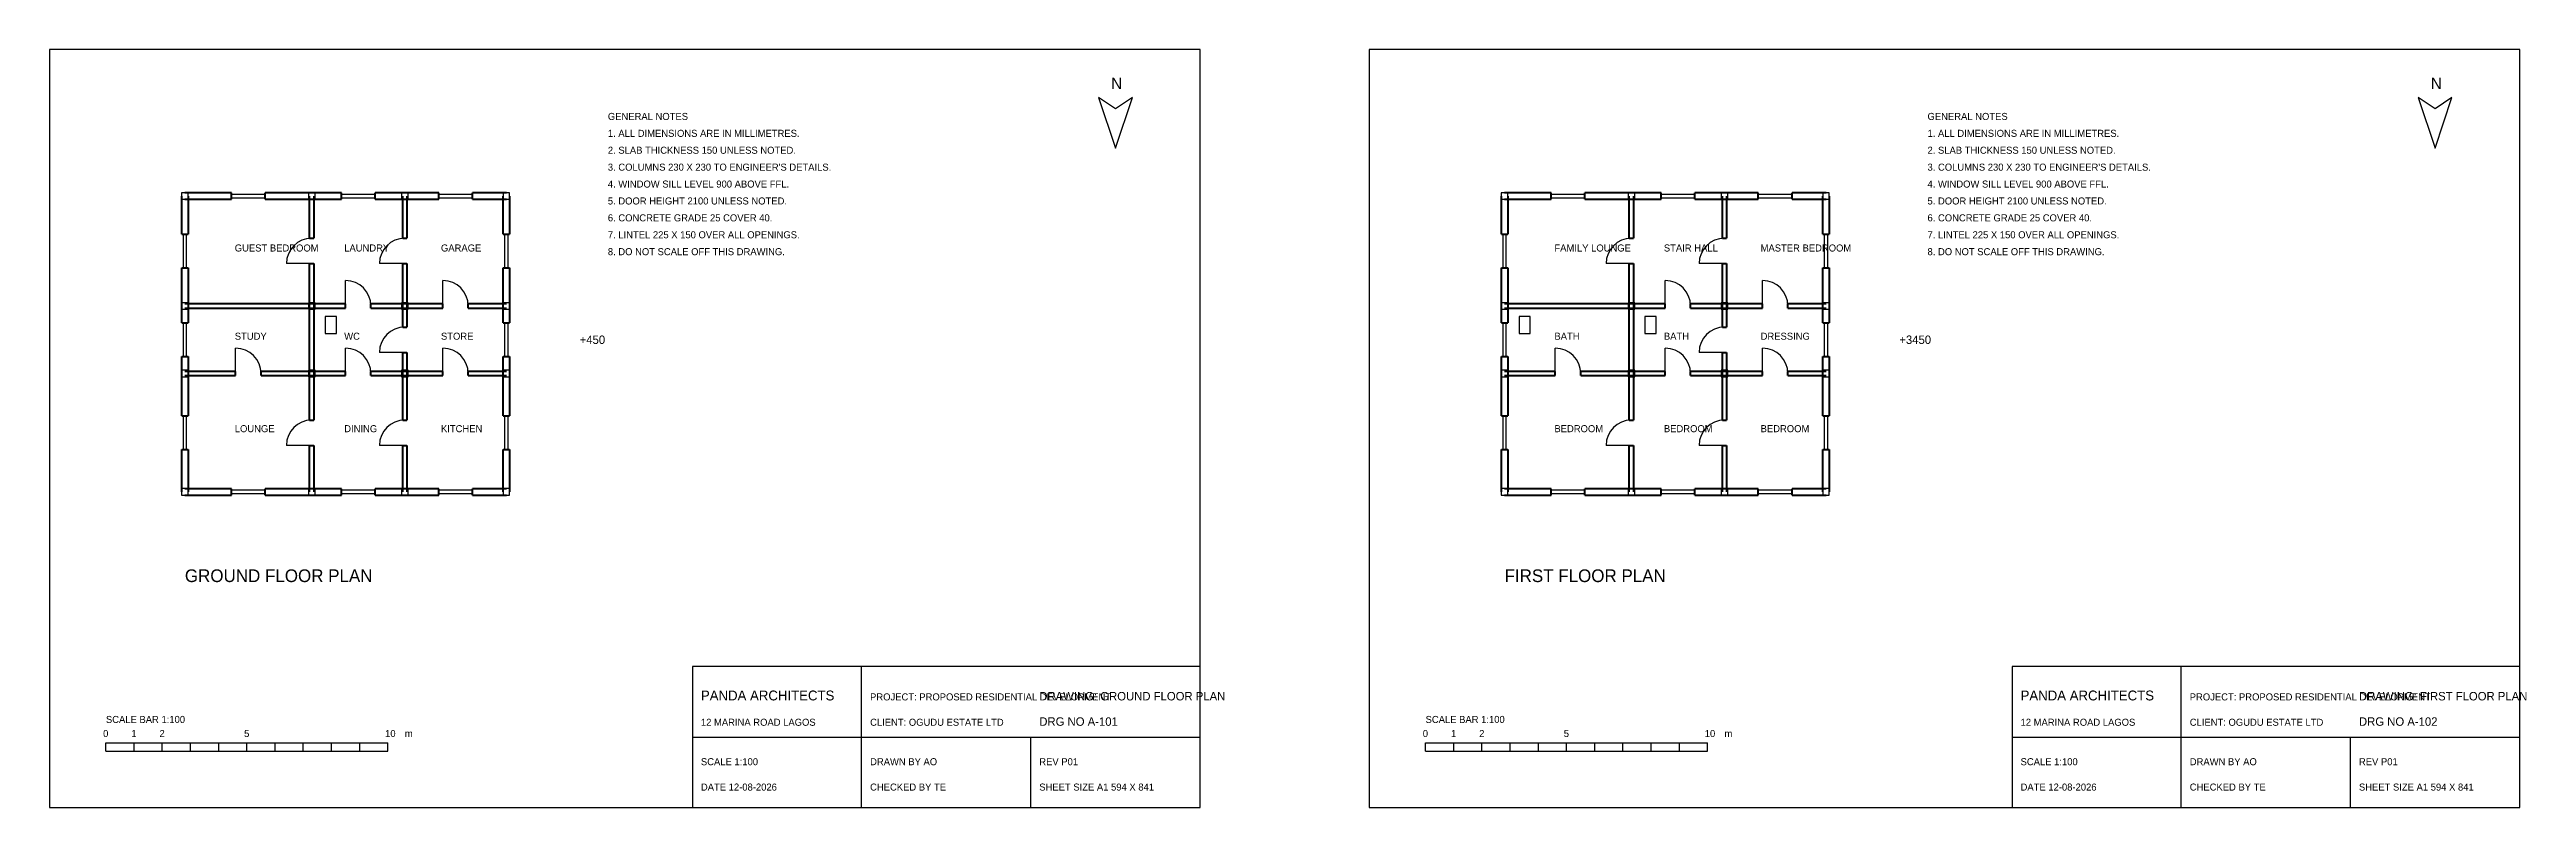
# Model space of a CAD drawing. Header units: millimetres. Extents: x 0 to 173300, y -11200 to 15700.
# Drawn here: x 0 to 87841, y -11200 to 15700 of the extents above; entities that cross this region are included whole.
import ezdxf

# ---------------------------------------------------------------- set-up
doc = ezdxf.new("R2010")
doc.units = ezdxf.units.MM
doc.layers.get('0').update_dxf_attribs({"color": 1, "linetype": 'CONTINUOUS'})
for name, color, linetype in [('COLUMN', 5, 'CONTINUOUS'), ('DOOR', 3, 'CONTINUOUS'), ('SANITARY', 7, 'CONTINUOUS'), ('TEXT', 6, 'CONTINUOUS'), ('WALL', 4, 'CONTINUOUS'), ('WIND', 2, 'CONTINUOUS')]:
    doc.layers.add(name, color=color, linetype=linetype)

msp = doc.modelspace()

# ---------------------------------------------------------------- texts
for s, height, p in [('N', 400, (37650, 14300)), ('N', 400, (84450, 14300)), ('GENERAL NOTES', 250, (19800, 13200)), ('GENERAL NOTES', 250, (66600, 13200)), ('1. ALL DIMENSIONS ARE IN MILLIMETRES.', 250, (19800, 12600)), ('1. ALL DIMENSIONS ARE IN MILLIMETRES.', 250, (66600, 12600)), ("3. COLUMNS 230 X 230 TO ENGINEER'S DETAILS.", 250, (19800, 11400)), ('2. SLAB THICKNESS 150 UNLESS NOTED.', 250, (19800, 12000)), ("3. COLUMNS 230 X 230 TO ENGINEER'S DETAILS.", 250, (66600, 11400)), ('2. SLAB THICKNESS 150 UNLESS NOTED.', 250, (66600, 12000)), ('4. WINDOW SILL LEVEL 900 ABOVE FFL.', 250, (19800, 10800)), ('4. WINDOW SILL LEVEL 900 ABOVE FFL.', 250, (66600, 10800)), ('5. DOOR HEIGHT 2100 UNLESS NOTED.', 250, (19800, 10200)), ('6. CONCRETE GRADE 25 COVER 40.', 250, (19800, 9600)), ('5. DOOR HEIGHT 2100 UNLESS NOTED.', 250, (66600, 10200)), ('6. CONCRETE GRADE 25 COVER 40.', 250, (66600, 9600)), ('7. LINTEL 225 X 150 OVER ALL OPENINGS.', 250, (19800, 9000)), ('7. LINTEL 225 X 150 OVER ALL OPENINGS.', 250, (66600, 9000)), ('8. DO NOT SCALE OFF THIS DRAWING.', 250, (19800, 8400)), ('8. DO NOT SCALE OFF THIS DRAWING.', 250, (66600, 8400)), ('DRAWING: GROUND FLOOR PLAN', 300, (35100, -7400)), ('DRAWING: FIRST FLOOR PLAN', 300, (81900, -7400)), ('0', 250, (1900, -8700)), ('SCALE BAR 1:100', 250, (2000, -8200)), ('1', 250, (2900, -8700)), ('2', 250, (3900, -8700)), ('5', 250, (6900, -8700)), ('10', 250, (11900, -8700)), ('m', 250, (12600, -8700)), ('DRG NO A-101', 300, (35100, -8300)), ('0', 250, (48700, -8700)), ('SCALE BAR 1:100', 250, (48800, -8200)), ('1', 250, (49700, -8700)), ('2', 250, (50700, -8700)), ('5', 250, (53700, -8700)), ('10', 250, (58700, -8700)), ('m', 250, (59400, -8700)), ('DRG NO A-102', 300, (81900, -8300))]:
    msp.add_text(s, height=height).set_placement(p)
at = {"layer": 'TEXT'}
for s, height, p in [('GUEST BEDROOM', 250, (6568.8, 8531.2)), ('GARAGE', 250, (13881.2, 8531.2)), ('FAMILY LOUNGE', 250, (53368.8, 8531.2)), ('STAIR HALL', 250, (57250, 8531.2)), ('MASTER BEDROOM', 250, (60681.2, 8531.2)), ('LAUNDRY', 250, (10450, 8531.2)), ('STUDY', 250, (6568.8, 5400)), ('WC', 250, (10450, 5400)), ('STORE', 250, (13881.2, 5400)), ('+450', 300, (18800, 5250)), ('BATH', 250, (53368.8, 5400)), ('BATH', 250, (57250, 5400)), ('DRESSING', 250, (60681.2, 5400)), ('+3450', 300, (65600, 5250)), ('LOUNGE', 250, (6568.8, 2118.8)), ('DINING', 250, (10450, 2118.8)), ('KITCHEN', 250, (13881.2, 2118.8)), ('BEDROOM', 250, (53368.8, 2118.8)), ('BEDROOM', 250, (57250, 2118.8)), ('BEDROOM', 250, (60681.2, 2118.8)), ('GROUND FLOOR PLAN', 450, (4800, -3200)), ('FIRST FLOOR PLAN', 450, (51600, -3200))]:
    msp.add_text(s, height=height, dxfattribs=at).set_placement(p)

# ---------------------------------------------------------------- blocks, each defined once
blk = doc.blocks.new('TITLEBLOCK-A1')
for p, q in [((6000, 0), (6000, 5000)), ((0, 2500), (18000, 2500)), ((12000, 0), (12000, 2500))]:
    blk.add_line(p, q)
blk.add_lwpolyline([(0, 0), (18000, 0), (18000, 5000), (0, 5000)], close=True)
for s, height, p in [('PANDA ARCHITECTS', 350, (300, 3800)), ('PROJECT: PROPOSED RESIDENTIAL DEVELOPMENT', 250, (6300, 3800)), ('12 MARINA ROAD LAGOS', 250, (300, 2900)), ('CLIENT: OGUDU ESTATE LTD', 250, (6300, 2900)), ('SCALE 1:100', 250, (300, 1500)), ('DRAWN BY AO', 250, (6300, 1500)), ('REV P01', 250, (12300, 1500)), ('DATE 12-08-2026', 250, (300, 600)), ('CHECKED BY TE', 250, (6300, 600)), ('SHEET SIZE A1 594 X 841', 250, (12300, 600))]:
    blk.add_text(s, height=height).set_placement(p)

# ---------------------------------------------------------------- linework, layer by layer
for p, q in [((40800, 15700), (0, 15700)), ((0, 15700), (0, -11200)), ((40800, -11200), (40800, 15700)), ((87600, 15700), (46800, 15700)), ((46800, 15700), (46800, -11200)), ((87600, -11200), (87600, 15700)), ((2000, -8900), (12000, -8900)), ((2000, -9200), (2000, -8900)), ((2000, -9200), (12000, -9200)), ((3000, -9200), (3000, -8900)), ((4000, -9200), (4000, -8900)), ((5000, -9200), (5000, -8900)), ((6000, -9200), (6000, -8900)), ((7000, -9200), (7000, -8900)), ((8000, -9200), (8000, -8900)), ((9000, -9200), (9000, -8900)), ((10000, -9200), (10000, -8900)), ((11000, -9200), (11000, -8900)), ((12000, -9200), (12000, -8900)), ((48800, -8900), (58800, -8900)), ((48800, -9200), (48800, -8900)), ((48800, -9200), (58800, -9200)), ((49800, -9200), (49800, -8900)), ((50800, -9200), (50800, -8900)), ((51800, -9200), (51800, -8900)), ((52800, -9200), (52800, -8900)), ((53800, -9200), (53800, -8900)), ((54800, -9200), (54800, -8900)), ((55800, -9200), (55800, -8900)), ((56800, -9200), (56800, -8900)), ((57800, -9200), (57800, -8900)), ((58800, -9200), (58800, -8900)), ((0, -11200), (40800, -11200)), ((46800, -11200), (87600, -11200))]:
    msp.add_line(p, q)
for points in [[(37800, 12200), (38400, 14000), (37800, 13600), (37200, 14000)], [(84600, 12200), (85200, 14000), (84600, 13600), (84000, 14000)]]:
    msp.add_lwpolyline(points, close=True)
at = {"layer": 'COLUMN'}
for points in [[(4685, 10385), (4915, 10385), (4915, 10615), (4685, 10615)], [(9185, 10385), (9415, 10385), (9415, 10615), (9185, 10615)], [(12485, 10385), (12715, 10385), (12715, 10615), (12485, 10615)], [(16085, 10385), (16315, 10385), (16315, 10615), (16085, 10615)], [(51485, 10385), (51715, 10385), (51715, 10615), (51485, 10615)], [(55985, 10385), (56215, 10385), (56215, 10615), (55985, 10615)], [(59285, 10385), (59515, 10385), (59515, 10615), (59285, 10615)], [(62885, 10385), (63115, 10385), (63115, 10615), (62885, 10615)], [(4685, 6485), (4915, 6485), (4915, 6715), (4685, 6715)], [(9185, 6485), (9415, 6485), (9415, 6715), (9185, 6715)], [(12485, 6485), (12715, 6485), (12715, 6715), (12485, 6715)], [(16085, 6485), (16315, 6485), (16315, 6715), (16085, 6715)], [(51485, 6485), (51715, 6485), (51715, 6715), (51485, 6715)], [(55985, 6485), (56215, 6485), (56215, 6715), (55985, 6715)], [(59285, 6485), (59515, 6485), (59515, 6715), (59285, 6715)], [(62885, 6485), (63115, 6485), (63115, 6715), (62885, 6715)], [(4685, 4085), (4915, 4085), (4915, 4315), (4685, 4315)], [(9185, 4085), (9415, 4085), (9415, 4315), (9185, 4315)], [(12485, 4085), (12715, 4085), (12715, 4315), (12485, 4315)], [(16085, 4085), (16315, 4085), (16315, 4315), (16085, 4315)], [(51485, 4085), (51715, 4085), (51715, 4315), (51485, 4315)], [(55985, 4085), (56215, 4085), (56215, 4315), (55985, 4315)], [(59285, 4085), (59515, 4085), (59515, 4315), (59285, 4315)], [(62885, 4085), (63115, 4085), (63115, 4315), (62885, 4315)], [(4685, -115), (4915, -115), (4915, 115), (4685, 115)], [(9185, -115), (9415, -115), (9415, 115), (9185, 115)], [(12485, -115), (12715, -115), (12715, 115), (12485, 115)], [(16085, -115), (16315, -115), (16315, 115), (16085, 115)], [(51485, -115), (51715, -115), (51715, 115), (51485, 115)], [(55985, -115), (56215, -115), (56215, 115), (55985, 115)], [(59285, -115), (59515, -115), (59515, 115), (59285, 115)], [(62885, -115), (63115, -115), (63115, 115), (62885, 115)]]:
    msp.add_lwpolyline(points, close=True, dxfattribs=at)
at = {"layer": 'DOOR'}
for p, q in [((9300, 8100), (8400, 8100)), ((12600, 8100), (11700, 8100)), ((56100, 8100), (55200, 8100)), ((59400, 8100), (58500, 8100)), ((10500, 6600), (10500, 7500)), ((13950, 6600), (13950, 7500)), ((57300, 6600), (57300, 7500)), ((60750, 6600), (60750, 7500)), ((6600, 4200), (6600, 5100)), ((10500, 4200), (10500, 5100)), ((12600, 4950), (11700, 4950)), ((13950, 4200), (13950, 5100)), ((53400, 4200), (53400, 5100)), ((57300, 4200), (57300, 5100)), ((59400, 4950), (58500, 4950)), ((60750, 4200), (60750, 5100)), ((9300, 1650), (8400, 1650)), ((12600, 1650), (11700, 1650)), ((56100, 1650), (55200, 1650)), ((59400, 1650), (58500, 1650))]:
    msp.add_line(p, q, dxfattribs=at)
for centre, start, end in [((9300, 8100), 90, 180), ((12600, 8100), 90, 180), ((56100, 8100), 90, 180), ((59400, 8100), 90, 180), ((10500, 6600), 0, 90), ((13950, 6600), 0, 90), ((57300, 6600), 0, 90), ((60750, 6600), 0, 90), ((12600, 4950), 90, 180), ((59400, 4950), 90, 180), ((6600, 4200), 0, 90), ((10500, 4200), 0, 90), ((13950, 4200), 0, 90), ((53400, 4200), 0, 90), ((57300, 4200), 0, 90), ((60750, 4200), 0, 90), ((9300, 1650), 90, 180), ((12600, 1650), 90, 180), ((56100, 1650), 90, 180), ((59400, 1650), 90, 180)]:
    msp.add_arc(centre, 900, start, end, dxfattribs=at)
at = {"layer": 'SANITARY'}
for points in [[(9775, 5625), (10175, 5625), (10175, 6225), (9775, 6225)], [(52112.5, 5625), (52512.5, 5625), (52512.5, 6225), (52112.5, 6225)], [(56575, 5625), (56975, 5625), (56975, 6225), (56575, 6225)]]:
    msp.add_lwpolyline(points, close=True, dxfattribs=at)
at = {"layer": 'WALL', "lineweight": 50}
for p, q in [((6450, 10612.5), (4800, 10612.5)), ((6450, 10387.5), (6450, 10612.5)), ((9300, 10612.5), (7650, 10612.5)), ((7650, 10387.5), (7650, 10612.5)), ((10350, 10612.5), (9300, 10612.5)), ((10350, 10387.5), (10350, 10612.5)), ((12600, 10612.5), (11550, 10612.5)), ((11550, 10387.5), (11550, 10612.5)), ((13800, 10612.5), (12600, 10612.5)), ((13800, 10387.5), (13800, 10612.5)), ((16200, 10612.5), (15000, 10612.5)), ((15000, 10387.5), (15000, 10612.5)), ((53250, 10612.5), (51600, 10612.5)), ((53250, 10387.5), (53250, 10612.5)), ((56100, 10612.5), (54450, 10612.5)), ((54450, 10387.5), (54450, 10612.5)), ((57150, 10612.5), (56100, 10612.5)), ((57150, 10387.5), (57150, 10612.5)), ((59400, 10612.5), (58350, 10612.5)), ((58350, 10387.5), (58350, 10612.5)), ((60600, 10612.5), (59400, 10612.5)), ((60600, 10387.5), (60600, 10612.5)), ((63000, 10612.5), (61800, 10612.5)), ((61800, 10387.5), (61800, 10612.5)), ((4687.5, 9150), (4687.5, 10500)), ((4800, 10387.5), (6450, 10387.5)), ((4912.5, 10500), (4912.5, 9150)), ((7650, 10387.5), (9300, 10387.5)), ((9225, 9000), (9225, 10500)), ((9300, 10387.5), (10350, 10387.5)), ((9375, 10500), (9375, 9000)), ((11550, 10387.5), (12600, 10387.5)), ((12525, 9000), (12525, 10500)), ((12600, 10387.5), (13800, 10387.5)), ((12675, 10500), (12675, 9000)), ((15000, 10387.5), (16200, 10387.5)), ((16087.5, 9150), (16087.5, 10500)), ((16312.5, 10500), (16312.5, 9150)), ((51487.5, 9150), (51487.5, 10500)), ((51600, 10387.5), (53250, 10387.5)), ((51712.5, 10500), (51712.5, 9150)), ((54450, 10387.5), (56100, 10387.5)), ((56025, 9000), (56025, 10500)), ((56100, 10387.5), (57150, 10387.5)), ((56175, 10500), (56175, 9000)), ((58350, 10387.5), (59400, 10387.5)), ((59325, 9000), (59325, 10500)), ((59400, 10387.5), (60600, 10387.5)), ((59475, 10500), (59475, 9000)), ((61800, 10387.5), (63000, 10387.5)), ((62887.5, 9150), (62887.5, 10500)), ((63112.5, 10500), (63112.5, 9150)), ((4687.5, 9150), (4912.5, 9150)), ((9225, 9000), (9375, 9000)), ((12525, 9000), (12675, 9000)), ((16087.5, 9150), (16312.5, 9150)), ((51487.5, 9150), (51712.5, 9150)), ((56025, 9000), (56175, 9000)), ((59325, 9000), (59475, 9000)), ((62887.5, 9150), (63112.5, 9150)), ((4687.5, 6600), (4687.5, 7950)), ((4687.5, 7950), (4912.5, 7950)), ((4912.5, 7950), (4912.5, 6600)), ((9225, 6600), (9225, 8100)), ((9225, 8100), (9375, 8100)), ((9375, 8100), (9375, 6600)), ((12525, 6600), (12525, 8100)), ((12525, 8100), (12675, 8100)), ((12675, 8100), (12675, 6600)), ((16087.5, 6600), (16087.5, 7950)), ((16087.5, 7950), (16312.5, 7950)), ((16312.5, 7950), (16312.5, 6600)), ((51487.5, 6600), (51487.5, 7950)), ((51487.5, 7950), (51712.5, 7950)), ((51712.5, 7950), (51712.5, 6600)), ((56025, 6600), (56025, 8100)), ((56025, 8100), (56175, 8100)), ((56175, 8100), (56175, 6600)), ((59325, 6600), (59325, 8100)), ((59325, 8100), (59475, 8100)), ((59475, 8100), (59475, 6600)), ((62887.5, 6600), (62887.5, 7950)), ((62887.5, 7950), (63112.5, 7950)), ((63112.5, 7950), (63112.5, 6600)), ((4687.5, 6000), (4687.5, 6600)), ((9300, 6675), (4800, 6675)), ((4800, 6525), (9300, 6525)), ((4912.5, 6600), (4912.5, 6000)), ((9225, 4200), (9225, 6600)), ((10500, 6675), (9300, 6675)), ((9300, 6525), (10500, 6525)), ((9375, 6600), (9375, 4200)), ((10500, 6525), (10500, 6675)), ((12600, 6675), (11400, 6675)), ((11400, 6525), (11400, 6675)), ((11400, 6525), (12600, 6525)), ((12525, 5850), (12525, 6600)), ((13950, 6675), (12600, 6675)), ((12600, 6525), (13950, 6525)), ((12675, 6600), (12675, 5850)), ((13950, 6525), (13950, 6675)), ((16200, 6675), (14850, 6675)), ((14850, 6525), (14850, 6675)), ((14850, 6525), (16200, 6525)), ((16087.5, 6000), (16087.5, 6600)), ((16312.5, 6600), (16312.5, 6000)), ((51487.5, 6000), (51487.5, 6600)), ((56100, 6675), (51600, 6675)), ((51600, 6525), (56100, 6525)), ((51712.5, 6600), (51712.5, 6000)), ((56025, 4200), (56025, 6600)), ((57300, 6675), (56100, 6675)), ((56100, 6525), (57300, 6525)), ((56175, 6600), (56175, 4200)), ((57300, 6525), (57300, 6675)), ((59400, 6675), (58200, 6675)), ((58200, 6525), (58200, 6675)), ((58200, 6525), (59400, 6525)), ((59325, 5850), (59325, 6600)), ((60750, 6675), (59400, 6675)), ((59400, 6525), (60750, 6525)), ((59475, 6600), (59475, 5850)), ((60750, 6525), (60750, 6675)), ((63000, 6675), (61650, 6675)), ((61650, 6525), (61650, 6675)), ((61650, 6525), (63000, 6525)), ((62887.5, 6000), (62887.5, 6600)), ((63112.5, 6600), (63112.5, 6000)), ((4687.5, 6000), (4912.5, 6000)), ((12525, 5850), (12675, 5850)), ((16087.5, 6000), (16312.5, 6000)), ((51487.5, 6000), (51712.5, 6000)), ((59325, 5850), (59475, 5850)), ((62887.5, 6000), (63112.5, 6000)), ((4687.5, 4200), (4687.5, 4800)), ((4687.5, 4800), (4912.5, 4800)), ((4912.5, 4800), (4912.5, 4200)), ((12525, 4200), (12525, 4950)), ((12525, 4950), (12675, 4950)), ((12675, 4950), (12675, 4200)), ((16087.5, 4200), (16087.5, 4800)), ((16087.5, 4800), (16312.5, 4800)), ((16312.5, 4800), (16312.5, 4200)), ((51487.5, 4200), (51487.5, 4800)), ((51487.5, 4800), (51712.5, 4800)), ((51712.5, 4800), (51712.5, 4200)), ((59325, 4200), (59325, 4950)), ((59325, 4950), (59475, 4950)), ((59475, 4950), (59475, 4200)), ((62887.5, 4200), (62887.5, 4800)), ((62887.5, 4800), (63112.5, 4800)), ((63112.5, 4800), (63112.5, 4200)), ((4687.5, 2700), (4687.5, 4200)), ((6600, 4275), (4800, 4275)), ((4800, 4125), (6600, 4125)), ((4912.5, 4200), (4912.5, 2700)), ((6600, 4125), (6600, 4275)), ((9300, 4275), (7500, 4275)), ((7500, 4125), (7500, 4275)), ((7500, 4125), (9300, 4125)), ((9225, 2550), (9225, 4200)), ((10500, 4275), (9300, 4275)), ((9300, 4125), (10500, 4125)), ((9375, 4200), (9375, 2550)), ((10500, 4125), (10500, 4275)), ((12600, 4275), (11400, 4275)), ((11400, 4125), (11400, 4275)), ((11400, 4125), (12600, 4125)), ((12525, 2550), (12525, 4200)), ((13950, 4275), (12600, 4275)), ((12600, 4125), (13950, 4125)), ((12675, 4200), (12675, 2550)), ((13950, 4125), (13950, 4275)), ((16200, 4275), (14850, 4275)), ((14850, 4125), (14850, 4275)), ((14850, 4125), (16200, 4125)), ((16087.5, 2700), (16087.5, 4200)), ((16312.5, 4200), (16312.5, 2700)), ((51487.5, 2700), (51487.5, 4200)), ((53400, 4275), (51600, 4275)), ((51600, 4125), (53400, 4125)), ((51712.5, 4200), (51712.5, 2700)), ((53400, 4125), (53400, 4275)), ((56100, 4275), (54300, 4275)), ((54300, 4125), (54300, 4275)), ((54300, 4125), (56100, 4125)), ((56025, 2550), (56025, 4200)), ((57300, 4275), (56100, 4275)), ((56100, 4125), (57300, 4125)), ((56175, 4200), (56175, 2550)), ((57300, 4125), (57300, 4275)), ((59400, 4275), (58200, 4275)), ((58200, 4125), (58200, 4275)), ((58200, 4125), (59400, 4125)), ((59325, 2550), (59325, 4200)), ((60750, 4275), (59400, 4275)), ((59400, 4125), (60750, 4125)), ((59475, 4200), (59475, 2550)), ((60750, 4125), (60750, 4275)), ((63000, 4275), (61650, 4275)), ((61650, 4125), (61650, 4275)), ((61650, 4125), (63000, 4125)), ((62887.5, 2700), (62887.5, 4200)), ((63112.5, 4200), (63112.5, 2700)), ((4687.5, 2700), (4912.5, 2700)), ((16087.5, 2700), (16312.5, 2700)), ((51487.5, 2700), (51712.5, 2700)), ((62887.5, 2700), (63112.5, 2700)), ((9225, 2550), (9375, 2550)), ((12525, 2550), (12675, 2550)), ((56025, 2550), (56175, 2550)), ((59325, 2550), (59475, 2550)), ((4687.5, 0), (4687.5, 1500)), ((4687.5, 1500), (4912.5, 1500)), ((4912.5, 1500), (4912.5, 0)), ((9225, 0), (9225, 1650)), ((9225, 1650), (9375, 1650)), ((9375, 1650), (9375, 0)), ((12525, 0), (12525, 1650)), ((12525, 1650), (12675, 1650)), ((12675, 1650), (12675, 0)), ((16087.5, 0), (16087.5, 1500)), ((16087.5, 1500), (16312.5, 1500)), ((16312.5, 1500), (16312.5, 0)), ((51487.5, 0), (51487.5, 1500)), ((51487.5, 1500), (51712.5, 1500)), ((51712.5, 1500), (51712.5, 0)), ((56025, 0), (56025, 1650)), ((56025, 1650), (56175, 1650)), ((56175, 1650), (56175, 0)), ((59325, 0), (59325, 1650)), ((59325, 1650), (59475, 1650)), ((59475, 1650), (59475, 0)), ((62887.5, 0), (62887.5, 1500)), ((62887.5, 1500), (63112.5, 1500)), ((63112.5, 1500), (63112.5, 0)), ((6450, 112.5), (4800, 112.5)), ((6450, -112.5), (6450, 112.5)), ((9300, 112.5), (7650, 112.5)), ((7650, -112.5), (7650, 112.5)), ((10350, 112.5), (9300, 112.5)), ((10350, -112.5), (10350, 112.5)), ((12600, 112.5), (11550, 112.5)), ((11550, -112.5), (11550, 112.5)), ((13800, 112.5), (12600, 112.5)), ((13800, -112.5), (13800, 112.5)), ((16200, 112.5), (15000, 112.5)), ((15000, -112.5), (15000, 112.5)), ((53250, 112.5), (51600, 112.5)), ((53250, -112.5), (53250, 112.5)), ((56100, 112.5), (54450, 112.5)), ((54450, -112.5), (54450, 112.5)), ((57150, 112.5), (56100, 112.5)), ((57150, -112.5), (57150, 112.5)), ((59400, 112.5), (58350, 112.5)), ((58350, -112.5), (58350, 112.5)), ((60600, 112.5), (59400, 112.5)), ((60600, -112.5), (60600, 112.5)), ((63000, 112.5), (61800, 112.5)), ((61800, -112.5), (61800, 112.5)), ((4800, -112.5), (6450, -112.5)), ((7650, -112.5), (9300, -112.5)), ((9300, -112.5), (10350, -112.5)), ((11550, -112.5), (12600, -112.5)), ((12600, -112.5), (13800, -112.5)), ((15000, -112.5), (16200, -112.5)), ((51600, -112.5), (53250, -112.5)), ((54450, -112.5), (56100, -112.5)), ((56100, -112.5), (57150, -112.5)), ((58350, -112.5), (59400, -112.5)), ((59400, -112.5), (60600, -112.5)), ((61800, -112.5), (63000, -112.5))]:
    msp.add_line(p, q, dxfattribs=at)
at = {"layer": 'WIND'}
for points in [[(6450, 10440), (7650, 10440), (7650, 10560), (6450, 10560)], [(10350, 10440), (11550, 10440), (11550, 10560), (10350, 10560)], [(13800, 10440), (15000, 10440), (15000, 10560), (13800, 10560)], [(53250, 10440), (54450, 10440), (54450, 10560), (53250, 10560)], [(57150, 10440), (58350, 10440), (58350, 10560), (57150, 10560)], [(60600, 10440), (61800, 10440), (61800, 10560), (60600, 10560)], [(4740, 7950), (4860, 7950), (4860, 9150), (4740, 9150)], [(16140, 7950), (16260, 7950), (16260, 9150), (16140, 9150)], [(51540, 7950), (51660, 7950), (51660, 9150), (51540, 9150)], [(62940, 7950), (63060, 7950), (63060, 9150), (62940, 9150)], [(4740, 4800), (4860, 4800), (4860, 6000), (4740, 6000)], [(16140, 4800), (16260, 4800), (16260, 6000), (16140, 6000)], [(51540, 4800), (51660, 4800), (51660, 6000), (51540, 6000)], [(62940, 4800), (63060, 4800), (63060, 6000), (62940, 6000)], [(4740, 1500), (4860, 1500), (4860, 2700), (4740, 2700)], [(16140, 1500), (16260, 1500), (16260, 2700), (16140, 2700)], [(51540, 1500), (51660, 1500), (51660, 2700), (51540, 2700)], [(62940, 1500), (63060, 1500), (63060, 2700), (62940, 2700)], [(6450, -60), (7650, -60), (7650, 60), (6450, 60)], [(10350, -60), (11550, -60), (11550, 60), (10350, 60)], [(13800, -60), (15000, -60), (15000, 60), (13800, 60)], [(53250, -60), (54450, -60), (54450, 60), (53250, 60)], [(57150, -60), (58350, -60), (58350, 60), (57150, 60)], [(60600, -60), (61800, -60), (61800, 60), (60600, 60)]]:
    msp.add_lwpolyline(points, close=True, dxfattribs=at)

# ---------------------------------------------------------------- block references
for p in [(22800, -11200), (69600, -11200)]:
    msp.add_blockref('TITLEBLOCK-A1', p)

msp.set_redraw_order([(e.dxf.handle, doc.entitydb.next_handle()) for e in msp.query("TEXT MTEXT ATTDEF DIMENSION ARC_DIMENSION")])  # texts and dimensions are drawn at this point

doc.saveas('drawing.dxf')
